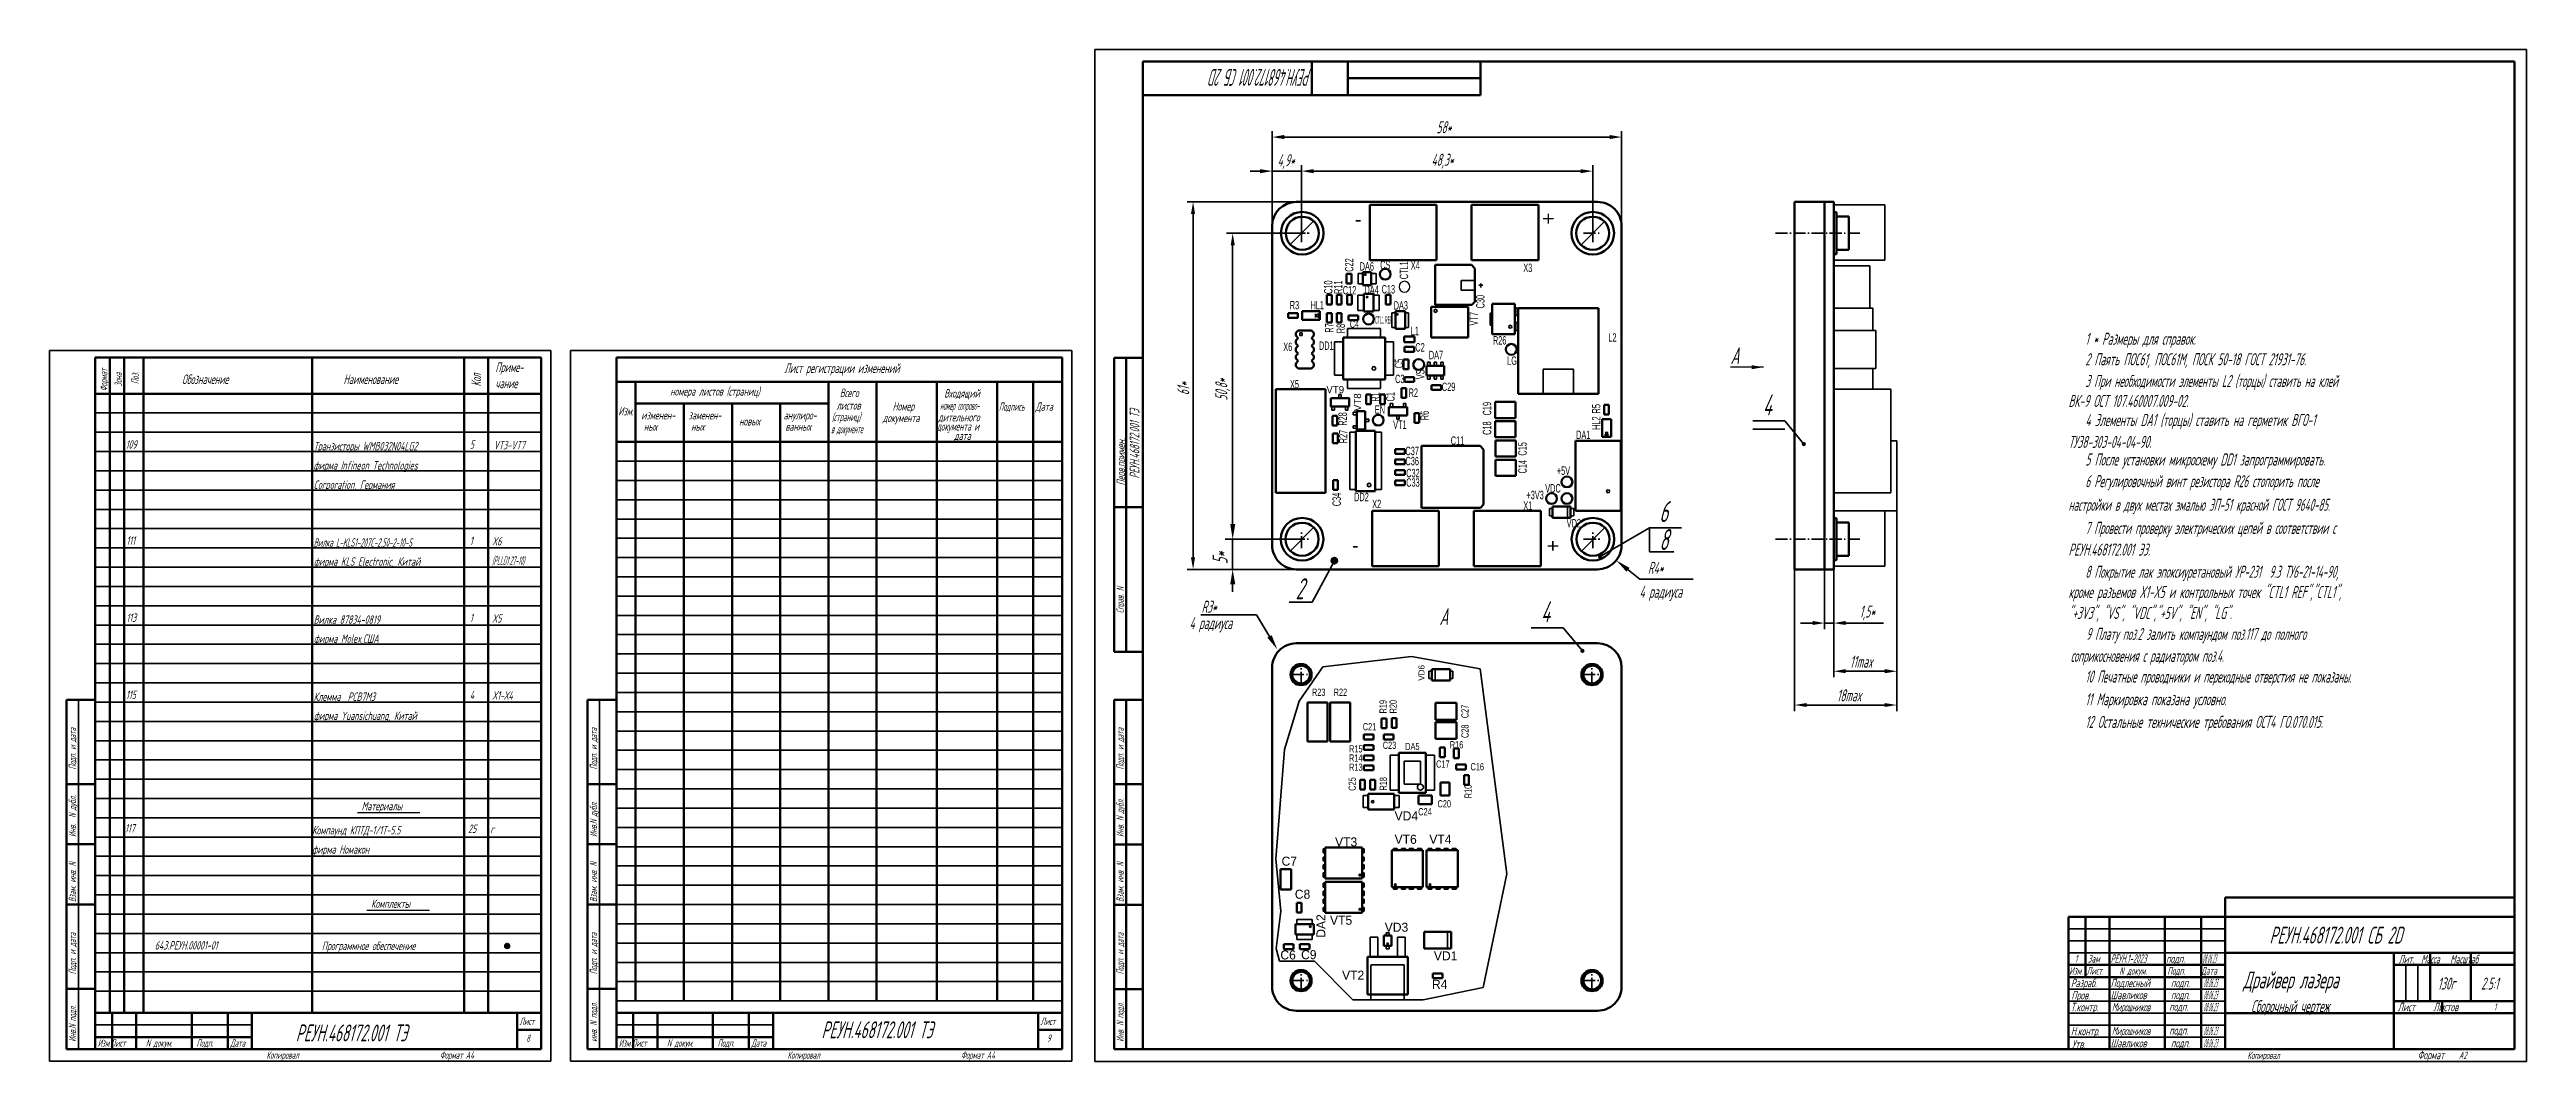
# Model space of a CAD drawing. Extents: x 23089 to 26449, y -1278 to -524.
# Drawn here: x 25229 to 26257, y -944 to -524 of the extents above; entities that cross this region are included whole.
import ezdxf

# ---------------------------------------------------------------- set-up
doc = ezdxf.new("R2010")
doc.units = 0
doc.header["$MEASUREMENT"] = 0
doc.linetypes.add('CNTR_ECKD_1', pattern=[7.5, 5, -1, 0.5, -1])
doc.linetypes.add('DASHED2', pattern=[0.375, 0.25, -0.125])
doc.layers.get('0').update_dxf_attribs({"linetype": 'CONTINUOUS', "lineweight": 50})
for name, color, linetype, lineweight in [('CENTER', 2, 'CNTR_ECKD_1', 35), ('CONTUR', 7, 'CONTINUOUS', 50), ('DIM', 1, 'CONTINUOUS', 35)]:
    doc.layers.add(name, color=color, linetype=linetype, lineweight=lineweight)
doc.layers.add('TEXT', color=1, linetype='CONTINUOUS')
doc.layers.add('TopOverlay', color=2, linetype='CONTINUOUS')
doc.styles.add('ECKD', font='ec5cdwin.shx', dxfattribs={"oblique": 15})
doc.styles.add('GOST', font='GOST.shx', dxfattribs={"width": 0.7, "oblique": 15})
doc.styles.get("Standard").update_dxf_attribs({"font": 'ec5cdwin.shx'})
doc.dimstyles.new('05', dxfattribs={"dimtxt": 5, "dimasz": 5, "dimexe": 2.5, "dimexo": 0, "dimgap": 1.5, "dimtad": 1, "dimtoh": 1, "dimlfac": 0.5, "dimtxsty": 'ECKD', "dimcen": -3, "dimdle": 1.25, "dimclrd": 256, "dimclre": 256, "dimclrt": 256, "dimaunit": 1, "dimadec": 0, "dimazin": 0, "dimtfac": 0.45, "dimtmove": 0, "dimatfit": 2, "dimfxl": 1, "dimtvp": 0.9, "dimtolj": 1, "dimtzin": 12, "dimarcsym": 1})

msp = doc.modelspace()

# ---------------------------------------------------------------- texts
at = {"style": 'GOST', "oblique": 15, "width": 0.7}
for s, height, p in [('А', 7, (25926.7, -654.1)), ('4', 8.75, (25940, -675.4)), ('6', 8.75, (25897.1, -719.7)), ('8', 8.75, (25897.1, -731.3)), ('2', 8.75, (25746.2, -751.7)), ('А', 7, (25805.9, -762.4)), ('4', 8.75, (25848, -761.3))]:
    msp.add_text(s, height=height, dxfattribs=at).set_placement(p)
at = {"layer": 'DIM'}
for s, height, p in [('-', 6.25, (25770.8, -597)), ('-', 6.25, (25769.6, -732.4)), ('VD4', 3.75, (25787.3, -843.5)), ('VT3', 3.75, (25762.6, -854.3)), ('VT6', 3.75, (25787.3, -853.2)), ('VT4', 3.75, (25801.7, -853.2)), ('C7', 3.75, (25740.4, -862.3)), ('C8', 3.75, (25745.9, -876)), ('VT5', 3.75, (25760.5, -886.8)), ('VD3', 3.75, (25783.2, -889.7)), ('C6', 3.75, (25739.9, -901.2)), ('C9', 3.75, (25748.5, -901.1)), ('VD1', 3.75, (25803.6, -901.6)), ('VT2', 3.75, (25765.5, -909.6))]:
    msp.add_text(s, height=height, dxfattribs=at).set_placement(p)
for s, height, p in [('+', 6.25, (25854.1, -596.2)), ('+', 6.25, (25856, -732)), ('VD6', 2.5, (25799.7, -785.5)), ('DA2', 3.75, (25758.6, -892.2))]:
    msp.add_text(s, height=height, rotation=90, dxfattribs=at).set_placement(p)
for s, height, width, p in [('C22', 3.5, 0.6, (25770.2, -615.8)), ('CTL1', 3.5, 0.6, (25792.9, -618.9)), ('C10', 3.5, 0.6, (25761.5, -625)), ('R11', 3.5, 0.6, (25765.6, -625)), ('C30', 3.5, 0.6, (25824.6, -631)), ('VT7', 3.5, 0.6, (25821.9, -638.1)), ('R7', 3.5, 0.6, (25761.9, -641.1)), ('R8', 3.5, 0.6, (25766.7, -641.3)), ('C5', 3.5, 0.6, (25790.8, -655.8)), ('VS', 3.5, 0.6, (25799.7, -660.4)), ('R1', 3.5, 0.6, (25781.1, -669.7)), ('C1', 3.5, 0.6, (25787.3, -669.6)), ('R28', 3.5, 0.6, (25767.5, -679.7)), ('R6', 3.5, 0.6, (25801.5, -677.4)), ('C19', 3.5, 0.6, (25827.4, -675.4)), ('HL2', 3.5, 0.6, (25872.7, -681.4)), ('R5', 3.5, 0.6, (25872.7, -674.6)), ('R27', 3.5, 0.6, (25767.7, -687)), ('C18', 3.5, 0.6, (25827.4, -683.5)), ('C15', 3.5, 0.6, (25842.1, -692.1)), ('C14', 3.5, 0.6, (25842.1, -699.5)), ('C34', 3.5, 0.6, (25765, -713.1)), ('R19', 3, 0.7, (25784, -799.1)), ('R20', 3, 0.7, (25788.2, -799.1)), ('C27', 3, 0.7, (25818, -801.1)), ('C28', 3, 0.7, (25818, -809.3)), ('C25', 3, 0.7, (25771.2, -831.2)), ('R18', 3, 0.7, (25784.1, -831.1)), ('R10', 3, 0.7, (25819.3, -834.3))]:
    msp.add_text(s, height=height, rotation=90, dxfattribs=dict(at, width=width)).set_placement(p)
for s, height, width, p in [('DA6', 3.5, 0.6, (25772.8, -615.3)), ('CS', 3.5, 0.6, (25781.3, -614.7)), ('X4', 3.5, 0.6, (25794, -614.9)), ('X3', 3.5, 0.6, (25840.7, -615.9)), ('C12', 3.5, 0.6, (25765.8, -625.2)), ('DA4', 3.5, 0.6, (25774.8, -625)), ('C13', 3.5, 0.6, (25781.9, -624.8)), ('R3', 3.5, 0.6, (25743.8, -631.4)), ('HL1', 3.5, 0.6, (25752.4, -631.4)), ('C4', 3, 0.6, (25768.7, -639)), ('CTL1 REF', 3, 0.3, (25779.2, -637.3)), ('DA3', 3.5, 0.6, (25786.9, -631.5)), ('X6', 3.5, 0.6, (25741.1, -648.7)), ('DD1', 3.5, 0.6, (25755.9, -648.2)), ('L1', 3.5, 0.6, (25794, -642.1)), ('C2', 3.5, 0.6, (25795.9, -648.9)), ('R26', 3.5, 0.6, (25828.1, -646)), ('L2', 3.5, 0.6, (25876, -644.8)), ('DA7', 3.5, 0.6, (25801.5, -652.1)), ('LG', 3.5, 0.6, (25834, -654.4)), ('X5', 3.5, 0.6, (25743.9, -664.2)), ('C3', 3.5, 0.6, (25787.5, -662)), ('R2', 3.5, 0.6, (25793.1, -667.7)), ('C29', 3.5, 0.6, (25806.9, -665.3)), ('EN', 3.5, 0.6, (25779.1, -674.7)), ('VT1', 3.5, 0.6, (25786.7, -681)), ('C37', 3.5, 0.6, (25791.8, -691.9)), ('C11', 3.5, 0.6, (25810.6, -687.6)), ('DA1', 3.5, 0.6, (25862.6, -685.2)), ('C36', 3.5, 0.6, (25791.8, -696.1)), ('C32', 3.5, 0.6, (25792.1, -701.1)), ('+5V', 3.5, 0.6, (25854.6, -700.1)), ('DD2', 3.5, 0.6, (25770.5, -711)), ('C33', 3.5, 0.6, (25792.1, -705)), ('+3V3', 3.5, 0.6, (25842, -710.2)), ('VDC', 3.5, 0.6, (25849.8, -707.4)), ('X2', 3.5, 0.6, (25778, -713.9)), ('X1', 3.5, 0.6, (25840.7, -714.6)), ('VD2', 3.5, 0.6, (25858.7, -721.9)), ('R23', 3, 0.7, (25753, -791.8)), ('R22', 3, 0.7, (25762, -791.8)), ('C21', 3, 0.7, (25774.1, -806.1)), ('C23', 3, 0.7, (25782.4, -813.8)), ('DA5', 3, 0.7, (25791.7, -814.3)), ('R16', 3, 0.7, (25810.2, -813.6)), ('R13', 3, 0.7, (25768.4, -822.9)), ('R15', 3, 0.7, (25768.4, -815.3)), ('R14', 3, 0.7, (25768.4, -819.1)), ('C17', 3, 0.7, (25804.5, -821.6)), ('C16', 3, 0.7, (25818.8, -822.7)), ('C24', 3, 0.7, (25797.1, -841.4)), ('C20', 3, 0.7, (25805.1, -838.1))]:
    msp.add_text(s, height=height, dxfattribs=dict(at, width=width)).set_placement(p)
at = {"layer": 'DIM', "style": 'GOST', "oblique": 15}
for s, height, width, p in [('Лист регистрации изменений', 4, 0.7, (25534.1, -657.8)), ('номера листов (страниц)', 3.5, 0.7, (25486.7, -667.2)), ('Всего', 3.5, 0.7, (25557.1, -667.8)), ('Входящий', 3.5, 0.7, (25600.4, -668)), ('Изм.', 3.5, 0.7, (25465.2, -675.4)), ('изменен-', 3.5, 0.7, (25474.7, -677.1)), ('заменен-', 3.5, 0.7, (25494.3, -677.1)), ('новых', 3.5, 0.7, (25515.3, -679.6)), ('анулиро-', 3.5, 0.7, (25533.8, -677.1)), ('(страниц)', 3.5, 0.6, (25553.8, -677.8)), ('листов', 3.5, 0.7, (25555.7, -673)), ('документа', 3.5, 0.7, (25574.9, -678.2)), ('Номер', 3.5, 0.7, (25579, -673.4)), ('дительного', 3.5, 0.7, (25597.9, -677.9)), ('номер сопрово-', 3.5, 0.5, (25598.7, -673.1)), ('Подпись', 3.5, 0.6, (25623.1, -673.5)), ('Дата', 3.5, 0.7, (25638.3, -673.5)), ('ных', 3.5, 0.7, (25475.8, -681.8)), ('ных', 3.5, 0.7, (25495.4, -681.8)), ('ванных', 3.5, 0.7, (25534.5, -681.8)), ('в документе', 3.5, 0.5, (25553.5, -682.8)), ('документа и', 3.5, 0.65, (25597.3, -681.7)), ('дата', 3.5, 0.7, (25604.5, -685.6)), ('R4*', 5, 0.7, (25892.4, -741.2))]:
    msp.add_text(s, height=height, dxfattribs=dict(at, width=width)).set_placement(p)
at = {"layer": 'DIM', "style": 'GOST', "oblique": 15, "width": 0.7}
for s, p in [('Подп. и дата', (25240.2, -822.4)), ('Инв.  N дубл.', (25240.2, -850.4)), ('Взам. инв. N', (25240.2, -877.4)), ('Подп. и дата', (25240.2, -907.4)), ('Инв.N подл.', (25240.2, -935.4))]:
    msp.add_text(s, height=3, rotation=90, dxfattribs=at).set_placement(p)
at = {"layer": 'TEXT', "style": 'GOST', "oblique": 15}
for s, height, rotation, width, p in [('РЕУН.468172.001 СБ 2D', 7, 180, 0.53, (25752.9, -531.6)), ('Формат', 3, 90, 0.7, (25253.2, -665.4)), ('Зона', 3, 90, 0.7, (25259.2, -663.4)), ('Поз.', 3, 90, 0.7, (25266.2, -662.4)), ('Кол', 4, 90, 0.7, (25408.2, -663.4)), ('61*', 5, 90, 0.7, (25702.1, -667)), ('50,8*', 5, 90, 0.7, (25717.9, -669.2)), ('РЕУН.468172.001 ТЭ', 4, 90, 0.7, (25681.4, -701.6)), ('Перв.примен.', 3.5, 90, 0.7, (25675.5, -704.5)), ('5*', 6.25, 90, 0.7, (25718, -737.1)), ('Справ. N', 3, 90, 0.7, (25674.9, -757.5)), ('Подп. и дата', 3, 90, 0.7, (25456.4, -822.4)), ('Подп. и дата', 3, 90, 0.7, (25674.9, -822.4)), ('Инв.N дубл.', 3, 90, 0.7, (25456.4, -850.4)), ('Инв. N дубл.', 3, 90, 0.7, (25674.9, -850.4)), ('Взам. инв. N', 3, 90, 0.7, (25456.4, -877.4)), ('Взам. инв. N', 3, 90, 0.7, (25674.9, -877.4)), ('Подп. и дата', 3, 90, 0.7, (25456.4, -907.4)), ('Подп. и дата', 3, 90, 0.7, (25674.9, -907.4)), ('инв. N подл.', 3, 90, 0.7, (25456.4, -935.4)), ('Инв. N подл.', 3, 90, 0.7, (25674.9, -935.4))]:
    msp.add_text(s, height=height, rotation=rotation, dxfattribs=dict(at, width=width)).set_placement(p)
for s, height, width, p in [('58*', 5, 0.7, (25804.7, -558.3)), ('4,9*', 5, 0.7, (25738.7, -572)), ('48,3*', 5, 0.7, (25802.6, -571.8)), ('1 * Размеры для справок.', 5, 0.7, (26073.9, -646.1)), ('Приме-', 4, 0.7, (25414.2, -657.4)), ('2 Паять ПОС61, ПОС61М, ПОСК 50-18 ГОСТ 21931-76.', 5, 0.7, (26073.9, -654.6)), ('Обозначение', 4, 0.7, (25284.2, -662.4)), ('Наименование', 4, 0.7, (25351.2, -662.4)), ('чание', 4, 0.7, (25414.2, -664.1)), ('ВК-9 ОСТ 107.460007.009-02.', 5, 0.7, (26066.9, -671.9)), ('3 При необходимости элементы L2 (торцы) ставить на клей', 5, 0.67, (26073.9, -663.6)), ('4 Элементы DA1 (торцы) ставить на герметик ВГО-1 ', 5, 0.7, (26073.9, -679.8)), ('109', 3.5, 0.7, (25260.8, -689.2)), ('Транзисторы WMB032N04LG2', 3.5, 0.7, (25338.8, -689.9)), ('5', 3.5, 0.7, (25403.6, -689.2)), ('VT3-VT7', 3.5, 0.7, (25413.4, -689.5)), ('ТУ38-303-04-04-90.', 5, 0.7, (26066.9, -688.9)), ('фирма Infineon Technologies', 3.5, 0.7, (25338.8, -697.9)), ('5 После установки микросхему DD1 запрограммировать.', 5, 0.7, (26073.9, -696.2)), ('Corporation, Германия', 3.5, 0.7, (25338.8, -705.9)), ('6 Регулировочный винт резистора R26 стопорить после ', 5, 0.67, (26073.9, -705.2)), ('настройки в двух местах эмалью ЭП-51 красной ГОСТ 9640-85.', 5, 0.67, (26066.9, -715)), ('111', 3.5, 0.7, (25261.1, -729.1)), ('Вилка L-KLS1-207C-2.50-2-10-S', 3.5, 0.6, (25338.8, -729.9)), ('1', 3.5, 0.7, (25403.6, -729.2)), ('X6', 3.5, 0.7, (25412.8, -729.4)), ('РЕУН.468172.001 Э3.', 5, 0.7, (26066.9, -733.6)), ('7 Провести проверку электрических цепей в соответствии с', 5, 0.67, (26073.9, -724.6)), ('фирма KLS Electronic, Китай', 3.5, 0.7, (25338.9, -737.8)), ('(PLLD1.27-10)', 3.5, 0.5, (25412.8, -737.4)), ('8 Покрытие лак эпоксиуретановый УР-231  9.3 ТУ6-21-14-90,', 5, 0.67, (26073.9, -742.8)), ('4 радиуса', 5, 0.7, (25888.9, -751.1)), ('кроме разъемов X1-X5 и контрольных точек "CTL1 REF","CTL1", ', 5, 0.7, (26066.9, -751.2)), ('113', 3.5, 0.7, (25261.1, -761.1)), ('Вилка 87834-0819', 3.5, 0.7, (25338.8, -761.9)), ('1', 3.5, 0.7, (25403.6, -761.2)), ('X5', 3.5, 0.7, (25412.8, -761.4)), ('4 радиуса', 5, 0.7, (25702.2, -764.1)), ('R3*', 5, 0.7, (25707.2, -757.3)), ('1,5*', 5, 0.7, (25980.2, -759.3)), ('"+3V3", "VS", "VDC","+5V", "EN", "LG".', 5, 0.7, (26066.9, -759.9)), ('фирма Molex,США', 3.5, 0.7, (25338.9, -769.8)), ('9 Плату поз.2 залить компаундом поз.117 до полного ', 5, 0.67, (26074.2, -768.6)), ('11max', 5, 0.7, (25976.2, -780.1)), ('соприкосновения с радиатором поз.4.', 5, 0.67, (26067.8, -777.7)), ('115', 3.5, 0.7, (25260.9, -793.1)), ('Клемма  PCB7M3', 3.5, 0.7, (25338.8, -793.9)), ('4', 3.5, 0.7, (25403.6, -793.2)), ('X1-Х4', 3.5, 0.7, (25412.8, -793.4)), ('18max', 5, 0.7, (25970.8, -794.1)), ('10 Печатные проводники и переходные отверстия не показаны.', 5, 0.67, (26073.9, -786.3)), ('11 Маркировка показана условно.', 5, 0.7, (26073.9, -795.7)), ('фирма Yuansichuang, Китай', 3.5, 0.7, (25338.9, -801.8)), ('12 Остальные технические требования ОСТ4 ГО.070.015.', 5, 0.7, (26073.9, -805.1)), ('Материалы', 3.5, 0.7, (25358.7, -839.3)), ('117', 3.5, 0.7, (25260.5, -848.5)), ('Компаунд КПТД-1/1Т-5.5', 3.5, 0.7, (25338.2, -849.3)), ('25', 3.5, 0.7, (25402.9, -848.7)), ('г', 3.5, 0.7, (25412.1, -848.9)), ('фирма Номакон', 3.5, 0.7, (25338.2, -857.3)), ('Комплекты', 3.5, 0.7, (25362.6, -879.8)), ('643.РЕУН.00001-01', 3.5, 0.7, (25272.9, -897.1)), ('Программное обеспечение', 3.5, 0.7, (25342.2, -897.3)), ('РЕУН.468172.001 СБ 2D', 7, 0.7, (26150.3, -894.6)), ('1', 3.2, 0.7, (26069.5, -902.5)), ('Зам', 3.2, 0.7, (26074.9, -902.5)), ('РЕУН.1-2023', 3.5, 0.6, (26084.4, -902.6)), ('N докум.', 3.13, 0.7, (26088, -907.5)), ('подп.', 3.5, 0.7, (26107.4, -902.6)), ('Подп.', 3.2, 0.7, (26107.9, -907.5)), ('Дата', 3.2, 0.7, (26121.9, -907.5)), ('08.06.23', 3.5, 0.35, (26122.4, -902.6)), ('Лит.  Масса   Масштаб', 3.5, 0.67, (26203.9, -902.8)), ('Изм.', 3.13, 0.7, (26067.2, -907.5)), ('Разраб.', 3.5, 0.7, (26067.9, -912.7)), ('Пров.', 3.5, 0.7, (26068.1, -917.8)), ('Лист', 3.13, 0.7, (26074.4, -907.5)), ('Подлесный', 3.5, 0.7, (26084.4, -912.7)), ('Шавликов', 3.5, 0.7, (26084.4, -917.7)), ('подп.', 3.5, 0.7, (26109.4, -912.7)), ('08.06.23', 3.5, 0.35, (26122.9, -912.7)), ('08.06.23', 3.5, 0.35, (26122.9, -917.7)), ('Драйвер лазера', 7, 0.7, (26139.4, -913.2)), ('130г', 5, 0.7, (26220.1, -913.7)), ('2.5:1', 5, 0.7, (26238.1, -913.7)), ('Т.контр.', 3.5, 0.7, (26067.8, -922.7)), ('Мирошников', 3.5, 0.6, (26084.9, -922.7)), ('подп.', 3.5, 0.7, (26108.7, -922.5)), ('подп.', 3.5, 0.7, (26109.4, -917.7)), ('08.06.23', 3.5, 0.35, (26122.9, -922.7)), ('Сборочный чертеж', 5, 0.7, (26142.7, -923.1)), ('Лист     Листов', 3.5, 0.7, (26203.5, -922.7)), ('1', 3, 0.7, (26243.4, -922.4)), ('Изм.Лист', 3, 0.7, (25249.2, -937.4)), ('N докум.', 3, 0.7, (25269.2, -937.4)), ('Подп.', 3, 0.7, (25290.2, -937.4)), ('Дата', 3, 0.7, (25304.2, -937.4)), ('РЕУН.468172.001 ТЭ', 7, 0.7, (25331.4, -935.2)), ('Лист', 3, 0.7, (25424.2, -928.4)), ('8', 3, 0.7, (25427, -935.4)), ('Изм.Лист', 3, 0.7, (25465.4, -937.4)), ('N докум.', 3, 0.7, (25485.4, -937.4)), ('Подп.', 3, 0.7, (25506.4, -937.4)), ('Дата', 3, 0.7, (25520.4, -937.4)), ('РЕУН.468172.001 ТЭ', 7, 0.7, (25549.5, -933.9)), ('Лист', 3, 0.7, (25640.4, -928.4)), ('9', 3, 0.7, (25643.1, -935.4)), ('Н.контр.', 3.5, 0.7, (26067.9, -932.7)), ('Утв.', 3.5, 0.7, (26068.3, -938.1)), ('Шавликов', 3.5, 0.7, (26084.4, -937.7)), ('Мирошников', 3.5, 0.6, (26084.9, -932.6)), ('подп.', 3.5, 0.7, (26108.7, -932.4)), ('08.06.23', 3.5, 0.35, (26122.9, -932.6)), ('08.06.23', 3.5, 0.35, (26122.9, -937.7)), ('Копировал', 3, 0.7, (25319.2, -942.4)), ('Формат A4', 3, 0.7, (25391.2, -942.4)), ('Копировал', 3, 0.7, (25535.4, -942.4)), ('Формат A4', 3, 0.7, (25607.4, -942.4)), ('подп.', 3.5, 0.7, (26109.4, -937.7)), ('Копировал', 3, 0.7, (26141.1, -942.5)), ('Формат', 3.5, 0.7, (26211.8, -942.6)), ('A2', 3, 0.7, (26228.9, -942.5))]:
    msp.add_text(s, height=height, dxfattribs=dict(at, width=width)).set_placement(p)
at = {"layer": 'TEXT'}
msp.add_text('R4', height=3.75, dxfattribs=at).set_placement((25802.8, -913.4))
at = {"layer": 'TopOverlay'}
msp.add_text('VT9', height=3, dxfattribs=at).set_placement((25759, -666.2))
msp.add_text('VT8', height=3, rotation=90, dxfattribs=at).set_placement((25773.4, -673.6))

# ---------------------------------------------------------------- hatches: boundary and pattern name
at = {"layer": 'DIM'}
for points in [[(25956.6, -687.3, 1), (25957.7, -687.3, 1)], [(25763.7, -735.7, 1), (25761, -735.7, 1)], [(25872.1, -734, 1), (25873.2, -734, 1)], [(25864.6, -773.1, 1), (25865.7, -773.1, 1)]]:
    msp.add_hatch(color=256, dxfattribs=at).paths.add_polyline_path(points)
h = msp.add_hatch(color=256, dxfattribs=at)
h.dxf.hatch_style = 1
h.paths.add_polyline_path([(25420.2, -895.6, 1), (25418.1, -895.6, 1)])

# ---------------------------------------------------------------- linework, layer by layer
for p, q in [((25767.9, -528.5), (25767.9, -542.5)), ((25822.9, -528.5), (25822.9, -542.5)), ((25767.9, -535.5), (25822.9, -535.5)), ((25746.5, -586.8), (25871.5, -586.8)), ((25777, -588), (25804.7, -588)), ((25777, -588), (25777, -611)), ((25804.7, -588), (25804.7, -611)), ((25819.2, -588), (25847, -588)), ((25819.2, -588), (25819.2, -611)), ((25847, -588), (25847, -611)), ((25965.7, -586.8), (25953.2, -586.8)), ((25953.2, -586.8), (25953.2, -739.3)), ((25965.7, -586.8), (25969.5, -586.8)), ((25965.7, -739.3), (25965.7, -586.8)), ((25969.5, -586.8), (25969.5, -739.3)), ((25969.5, -591), (25970.7, -591)), ((25970.7, -591), (25970.7, -608.5)), ((25975.7, -592.9), (25970.7, -592.9)), ((25975.7, -599.8), (25975.7, -592.9)), ((25736.5, -729.3), (25736.5, -596.8)), ((25881.5, -729.3), (25881.5, -596.8)), ((25975.7, -599.8), (25975.7, -606.7)), ((25774.1, -621.4), (25774.1, -616)), ((25774.1, -616), (25777.6, -616)), ((25777, -611), (25804.7, -611)), ((25777.6, -621.4), (25777.6, -616)), ((25804.1, -629.5), (25804.1, -612.9)), ((25804.1, -612.9), (25819.2, -612.9)), ((25819.2, -611), (25847, -611)), ((25819.2, -612.9), (25820.6, -614.4)), ((25820.6, -628.3), (25820.6, -614.4)), ((25970.7, -608.5), (25969.5, -608.5)), ((25975.7, -606.7), (25970.7, -606.7)), ((25759.2, -625.4), (25761.2, -625.4)), ((25759.2, -629.4), (25759.2, -625.4)), ((25761.2, -629.4), (25761.2, -625.4)), ((25763.3, -625.4), (25765.3, -625.4)), ((25763.3, -629.4), (25763.3, -625.4)), ((25765.3, -629.4), (25765.3, -625.4)), ((25767.4, -620.7), (25767.4, -616.7)), ((25767.4, -616.7), (25769.4, -616.7)), ((25767.4, -620.7), (25769.4, -620.7)), ((25767.6, -629.4), (25767.6, -625.4)), ((25767.6, -625.4), (25769.6, -625.4)), ((25769.4, -620.7), (25769.4, -616.7)), ((25769.6, -629.4), (25769.6, -625.4)), ((25774.1, -621.4), (25777.6, -621.4)), ((25774.5, -625), (25778.5, -625)), ((25774.5, -632.3), (25774.5, -625)), ((25778.5, -632.3), (25778.5, -625)), ((25783.6, -629.4), (25783.6, -625.4)), ((25783.6, -625.4), (25785.6, -625.4)), ((25785.6, -629.4), (25785.6, -625.4)), ((25743.2, -634.9), (25743.2, -632.9)), ((25743.2, -632.9), (25747.2, -632.9)), ((25743.2, -634.9), (25747.2, -634.9)), ((25747.2, -634.9), (25747.2, -632.9)), ((25749, -632.2), (25756.3, -632.2)), ((25749, -635.8), (25749, -632.2)), ((25749, -635.8), (25756.3, -635.8)), ((25756.3, -635.8), (25756.3, -632.2)), ((25759.2, -629.4), (25761.2, -629.4)), ((25759.2, -632.9), (25761.2, -632.9)), ((25759.2, -636.9), (25759.2, -632.9)), ((25759.2, -636.9), (25761.2, -636.9)), ((25761.2, -636.9), (25761.2, -632.9)), ((25763.3, -629.4), (25765.3, -629.4)), ((25763.3, -632.9), (25765.3, -632.9)), ((25763.3, -636.9), (25763.3, -632.9)), ((25763.3, -636.9), (25765.3, -636.9)), ((25765.3, -636.9), (25765.3, -632.9)), ((25767.6, -629.4), (25769.6, -629.4)), ((25768.2, -633.9), (25772.2, -633.9)), ((25768.2, -635.9), (25768.2, -633.9)), ((25768.2, -635.9), (25772.2, -635.9)), ((25772.2, -635.9), (25772.2, -633.9)), ((25774.5, -632.3), (25778.5, -632.3)), ((25783.6, -629.4), (25785.6, -629.4)), ((25787.7, -639.5), (25787.7, -632.2)), ((25787.7, -632.2), (25791.7, -632.2)), ((25791.7, -639.5), (25791.7, -632.2)), ((25802.5, -630.3), (25817.8, -630.3)), ((25802.5, -643.1), (25802.5, -630.3)), ((25804.1, -629.5), (25819.4, -629.5)), ((25817.8, -643.1), (25817.8, -630.3)), ((25819.4, -629.5), (25820.6, -628.3)), ((25827.8, -629.1), (25837.2, -629.1)), ((25827.8, -641.7), (25827.8, -629.1)), ((25837.2, -641.7), (25837.2, -629.1)), ((25838.6, -630.9), (25871.9, -630.9)), ((25838.6, -666.4), (25838.6, -630.9)), ((25871.9, -666.4), (25871.9, -630.9)), ((25746.3, -641.1), (25747.3, -640.1)), ((25746.3, -642.3), (25746.3, -641.1)), ((25746.3, -642.3), (25747.3, -643.3)), ((25746.3, -644.3), (25747.3, -643.3)), ((25746.3, -645.5), (25746.3, -644.3)), ((25746.3, -645.5), (25747.3, -646.5)), ((25746.3, -647.5), (25747.3, -646.5)), ((25747.3, -640.1), (25752.8, -640.1)), ((25752.8, -640.1), (25753.8, -641.1)), ((25752.8, -643.3), (25753.8, -642.3)), ((25752.8, -643.3), (25753.8, -644.3)), ((25752.8, -646.5), (25753.8, -645.5)), ((25752.8, -646.5), (25753.8, -647.5)), ((25753.8, -642.3), (25753.8, -641.1)), ((25753.8, -645.5), (25753.8, -644.3)), ((25765.9, -643), (25783.4, -643)), ((25765.9, -660.5), (25765.9, -643)), ((25783.4, -660.5), (25783.4, -643)), ((25787.7, -639.5), (25791.7, -639.5)), ((25791.2, -642.6), (25795.6, -642.6)), ((25791.2, -645), (25791.2, -642.6)), ((25791.2, -645), (25795.6, -645)), ((25791.4, -647), (25795.4, -647)), ((25791.4, -649), (25791.4, -647)), ((25795.4, -649), (25795.4, -647)), ((25795.6, -645), (25795.6, -642.6)), ((25802.5, -643.1), (25817.8, -643.1)), ((25827.8, -641.7), (25837.2, -641.7)), ((25746.3, -648.7), (25746.3, -647.5)), ((25746.3, -648.7), (25747.3, -649.7)), ((25746.3, -650.7), (25747.3, -649.7)), ((25746.3, -651.8), (25746.3, -650.7)), ((25746.3, -651.8), (25747.3, -652.8)), ((25746.3, -653.8), (25747.3, -652.8)), ((25746.3, -655), (25746.3, -653.8)), ((25746.3, -655), (25747.3, -656)), ((25747.3, -656), (25752.8, -656)), ((25752.8, -649.7), (25753.8, -648.7)), ((25752.8, -649.7), (25753.8, -650.7)), ((25752.8, -652.8), (25753.8, -651.8)), ((25752.8, -652.8), (25753.8, -653.8)), ((25752.8, -656), (25753.8, -655)), ((25753.8, -648.7), (25753.8, -647.5)), ((25753.8, -651.8), (25753.8, -650.7)), ((25753.8, -655), (25753.8, -653.8)), ((25791, -656.2), (25791, -652.2)), ((25791, -652.2), (25793, -652.2)), ((25791, -656.2), (25793, -656.2)), ((25791.4, -649), (25795.4, -649)), ((25793, -656.2), (25793, -652.2)), ((25800.6, -658.8), (25800.6, -654.8)), ((25800.6, -654.8), (25807.9, -654.8)), ((25807.9, -658.8), (25807.9, -654.8)), ((25758.6, -664.5), (25738, -664.5)), ((25738, -664.5), (25738, -707.6)), ((25758.6, -707.6), (25758.6, -664.5)), ((25765.9, -660.5), (25783.4, -660.5)), ((25775.5, -666.7), (25777.5, -666.7)), ((25775.5, -670.7), (25775.5, -666.7)), ((25777.5, -670.7), (25777.5, -666.7)), ((25781.3, -670.7), (25781.3, -666.7)), ((25781.3, -666.7), (25783.3, -666.7)), ((25783.3, -670.7), (25783.3, -666.7)), ((25790.1, -668.1), (25790.1, -664.1)), ((25790.1, -664.1), (25792.1, -664.1)), ((25791.4, -659.5), (25795.4, -659.5)), ((25791.4, -661.5), (25791.4, -659.5)), ((25791.4, -661.5), (25795.4, -661.5)), ((25792.1, -668.1), (25792.1, -664.1)), ((25795.4, -661.5), (25795.4, -659.5)), ((25800.6, -658.8), (25807.9, -658.8)), ((25802.6, -664.8), (25802.6, -662.8)), ((25802.6, -662.8), (25806.6, -662.8)), ((25802.6, -664.8), (25806.6, -664.8)), ((25806.6, -664.8), (25806.6, -662.8)), ((25838.6, -666.4), (25871.9, -666.4)), ((25761.5, -679.6), (25761.5, -675.6)), ((25761.5, -675.6), (25763.5, -675.6)), ((25763.5, -679.6), (25763.5, -675.6)), ((25775.5, -670.7), (25777.5, -670.7)), ((25781.3, -670.7), (25783.3, -670.7)), ((25790.1, -668.1), (25792.1, -668.1)), ((25795.5, -678.5), (25795.5, -674.5)), ((25795.5, -674.5), (25797.5, -674.5)), ((25797.5, -678.5), (25797.5, -674.5)), ((25829, -669.7), (25837.5, -669.7)), ((25829, -676.5), (25829, -669.7)), ((25829, -676.5), (25837.5, -676.5)), ((25829, -677.8), (25837.5, -677.8)), ((25829, -684.5), (25829, -677.8)), ((25837.5, -676.5), (25837.5, -669.7)), ((25837.5, -684.5), (25837.5, -677.8)), ((25873.4, -684.3), (25873.4, -677)), ((25873.4, -677), (25877.1, -677)), ((25874.2, -671), (25876.2, -671)), ((25874.2, -675), (25874.2, -671)), ((25874.2, -675), (25876.2, -675)), ((25876.2, -675), (25876.2, -671)), ((25877.1, -684.3), (25877.1, -677)), ((25761.5, -679.6), (25763.5, -679.6)), ((25761.7, -686.9), (25761.7, -682.9)), ((25761.7, -682.9), (25763.7, -682.9)), ((25761.7, -686.9), (25763.7, -686.9)), ((25763.7, -686.9), (25763.7, -682.9)), ((25771.2, -681.8), (25779.2, -681.8)), ((25771.2, -706.8), (25771.2, -681.8)), ((25779.2, -706.8), (25779.2, -681.8)), ((25795.5, -678.5), (25797.5, -678.5)), ((25798.5, -713.8), (25798.5, -688)), ((25798.5, -688), (25822.8, -688)), ((25822.8, -688), (25824.2, -689.5)), ((25829, -684.5), (25837.5, -684.5)), ((25829.1, -685.8), (25837.6, -685.8)), ((25829.1, -692.5), (25829.1, -685.8)), ((25837.6, -692.5), (25837.6, -685.8)), ((25862.4, -686), (25881.2, -686)), ((25862.4, -715), (25862.4, -686)), ((25873.4, -684.3), (25877.1, -684.3)), ((25881.2, -715), (25881.2, -686)), ((25787.5, -691.4), (25787.5, -689.4)), ((25787.5, -689.4), (25791.5, -689.4)), ((25787.5, -691.4), (25791.5, -691.4)), ((25787.6, -695.7), (25787.6, -693.7)), ((25787.6, -693.7), (25791.6, -693.7)), ((25787.6, -695.7), (25791.6, -695.7)), ((25787.6, -700.1), (25787.6, -698.1)), ((25787.6, -698.1), (25791.6, -698.1)), ((25791.5, -691.4), (25791.5, -689.4)), ((25791.6, -695.7), (25791.6, -693.7)), ((25791.6, -700.1), (25791.6, -698.1)), ((25824.2, -712.4), (25824.2, -689.5)), ((25829.1, -692.5), (25837.6, -692.5)), ((25829.1, -693.8), (25837.6, -693.8)), ((25829.1, -700.5), (25829.1, -693.8)), ((25837.6, -700.5), (25837.6, -693.8)), ((25738, -707.6), (25758.6, -707.6)), ((25761.8, -706.3), (25761.8, -702.3)), ((25761.8, -702.3), (25763.8, -702.3)), ((25761.8, -706.3), (25763.8, -706.3)), ((25763.8, -706.3), (25763.8, -702.3)), ((25771.2, -706.8), (25779.2, -706.8)), ((25787.6, -700.1), (25791.6, -700.1)), ((25787.6, -702.4), (25791.6, -702.4)), ((25787.6, -704.4), (25787.6, -702.4)), ((25787.6, -704.4), (25791.6, -704.4)), ((25791.6, -704.4), (25791.6, -702.4)), ((25829.1, -700.5), (25837.6, -700.5)), ((25778, -715), (25805.7, -715)), ((25778, -738), (25778, -715)), ((25798.5, -713.8), (25822.9, -713.8)), ((25805.7, -738), (25805.7, -715)), ((25820.2, -715), (25848, -715)), ((25820.2, -738), (25820.2, -715)), ((25822.9, -713.8), (25824.2, -712.4)), ((25848, -738), (25848, -715)), ((25852.8, -713.2), (25860.3, -713.2)), ((25852.8, -714), (25852.8, -713.2)), ((25852.8, -717.1), (25852.8, -714)), ((25852.8, -717.9), (25852.8, -717.1)), ((25852.8, -717.9), (25860.3, -717.9)), ((25860.3, -714), (25860.3, -713.2)), ((25860.3, -717.1), (25860.3, -713.9)), ((25860.3, -717.9), (25860.3, -717.1)), ((25862.4, -715), (25881.2, -715)), ((25970.7, -718), (25969.5, -718)), ((25970.7, -718), (25970.7, -735.5)), ((25975.7, -719.9), (25970.7, -719.9)), ((25975.7, -726.8), (25975.7, -719.9)), ((25975.7, -726.8), (25975.7, -733.7)), ((25746.5, -739.3), (25871.5, -739.3)), ((25778, -738), (25805.7, -738)), ((25820.2, -738), (25848, -738)), ((25953.2, -739.3), (25965.7, -739.3)), ((25953.2, -739.3), (25958.2, -739.3)), ((25969.5, -739.3), (25965.7, -739.3)), ((25970.7, -735.5), (25969.5, -735.5)), ((25975.7, -733.7), (25970.7, -733.7)), ((25871.5, -770), (25746.5, -770)), ((25736.5, -912.5), (25736.5, -780)), ((25802.8, -781.5), (25802.8, -780.7)), ((25810.3, -780.7), (25802.8, -780.7)), ((25810.3, -781.5), (25810.3, -780.7)), ((25881.5, -912.5), (25881.5, -780)), ((25802.8, -784.7), (25802.8, -781.5)), ((25802.8, -785.4), (25802.8, -784.6)), ((25810.3, -785.4), (25802.8, -785.4)), ((25810.3, -784.6), (25810.3, -781.5)), ((25810.3, -785.4), (25810.3, -784.6)), ((25751.2, -810.8), (25751.2, -794.5)), ((25759.5, -794.5), (25751.2, -794.5)), ((25759.5, -810.8), (25759.5, -794.5)), ((25760.6, -810.8), (25760.6, -794.5)), ((25768.8, -794.5), (25760.6, -794.5)), ((25768.8, -810.8), (25768.8, -794.5)), ((25781.9, -805.2), (25781.9, -801.2)), ((25783.9, -801.2), (25781.9, -801.2)), ((25783.9, -805.2), (25783.9, -801.2)), ((25786.1, -805.1), (25786.1, -801.1)), ((25788.1, -801.1), (25786.1, -801.1)), ((25788.1, -805.1), (25788.1, -801.1)), ((25813, -794.7), (25804.3, -794.7)), ((25804.3, -801.7), (25804.3, -794.7)), ((25813, -801.7), (25813, -794.7)), ((25759.5, -810.8), (25751.2, -810.8)), ((25768.8, -810.8), (25760.6, -810.8)), ((25778.5, -807.9), (25774.5, -807.9)), ((25774.5, -809.9), (25774.5, -807.9)), ((25778.5, -809.9), (25774.5, -809.9)), ((25778.5, -809.9), (25778.5, -807.9)), ((25783.9, -805.2), (25781.9, -805.2)), ((25786.9, -807.9), (25782.9, -807.9)), ((25782.9, -809.9), (25782.9, -807.9)), ((25786.9, -809.9), (25782.9, -809.9)), ((25788.1, -805.1), (25786.1, -805.1)), ((25786.9, -809.9), (25786.9, -807.9)), ((25813, -801.7), (25804.3, -801.7)), ((25813, -802.7), (25804.3, -802.7)), ((25804.3, -809.7), (25804.3, -802.7)), ((25813, -809.7), (25804.3, -809.7)), ((25813, -809.7), (25813, -802.7)), ((25774.5, -814.2), (25774.5, -812.2)), ((25778.5, -812.2), (25774.5, -812.2)), ((25778.5, -814.2), (25774.5, -814.2)), ((25774.5, -818.5), (25774.5, -816.5)), ((25778.5, -816.5), (25774.5, -816.5)), ((25778.5, -818.5), (25774.5, -818.5)), ((25774.5, -822.7), (25774.5, -820.7)), ((25778.5, -820.7), (25774.5, -820.7)), ((25778.5, -814.2), (25778.5, -812.2)), ((25778.5, -818.5), (25778.5, -816.5)), ((25778.5, -822.7), (25778.5, -820.7)), ((25800.3, -815.5), (25789, -815.5)), ((25789, -832), (25789, -815.5)), ((25800.3, -832), (25800.3, -815.5)), ((25808.1, -813.3), (25806.1, -813.3)), ((25806.1, -817.3), (25806.1, -813.3)), ((25808.1, -817.3), (25806.1, -817.3)), ((25808.1, -817.3), (25808.1, -813.3)), ((25811.9, -817.7), (25811.9, -813.7)), ((25813.9, -813.7), (25811.9, -813.7)), ((25813.9, -817.7), (25811.9, -817.7)), ((25816.9, -820.3), (25812.9, -820.3)), ((25812.9, -822.3), (25812.9, -820.3)), ((25813.9, -817.7), (25813.9, -813.7)), ((25816.9, -822.3), (25816.9, -820.3)), ((25773, -830.6), (25773, -826.6)), ((25775, -826.6), (25773, -826.6)), ((25775, -830.6), (25773, -830.6)), ((25778.5, -822.7), (25774.5, -822.7)), ((25775, -830.6), (25775, -826.6)), ((25776.3, -838.9), (25776.3, -832.4)), ((25776.3, -832.4), (25787.1, -832.4)), ((25779.2, -826.6), (25777.2, -826.6)), ((25777.2, -830.6), (25777.2, -826.6)), ((25779.2, -830.6), (25777.2, -830.6)), ((25779.2, -830.6), (25779.2, -826.6)), ((25787.1, -838.9), (25787.1, -832.4)), ((25800.3, -832), (25789, -832)), ((25810.1, -827.7), (25806.4, -827.7)), ((25806.4, -833.2), (25806.4, -827.7)), ((25810.1, -833.2), (25810.1, -827.7)), ((25816.9, -822.3), (25812.9, -822.3)), ((25816.1, -828.7), (25816.1, -824.7)), ((25818.1, -824.7), (25816.1, -824.7)), ((25818.1, -828.7), (25816.1, -828.7)), ((25818.1, -828.7), (25818.1, -824.7)), ((25776.3, -838.9), (25787.1, -838.9)), ((25797.2, -836.8), (25797.2, -833.2)), ((25802.7, -833.2), (25797.2, -833.2)), ((25802.7, -836.8), (25797.2, -836.8)), ((25802.7, -836.8), (25802.7, -833.2)), ((25810.1, -833.2), (25806.4, -833.2)), ((25758.5, -867.6), (25758.5, -854.7)), ((25773.9, -854.7), (25758.5, -854.7)), ((25773.9, -867.6), (25773.9, -854.7)), ((25786.2, -855.9), (25799, -855.9)), ((25786.2, -871.2), (25786.2, -855.9)), ((25799, -871.2), (25799, -855.9)), ((25800.6, -855.9), (25813.5, -855.9)), ((25800.6, -871.2), (25800.6, -855.9)), ((25813.5, -871.2), (25813.5, -855.9)), ((25744.4, -863.7), (25739.9, -863.7)), ((25739.9, -872.2), (25739.9, -863.7)), ((25744.4, -872.2), (25739.9, -872.2)), ((25744.4, -872.2), (25744.4, -863.7)), ((25773.9, -867.6), (25758.5, -867.6)), ((25758.5, -881.8), (25758.5, -869)), ((25773.9, -869), (25758.5, -869)), ((25773.9, -881.8), (25773.9, -869)), ((25786.2, -871.2), (25799, -871.2)), ((25800.6, -871.2), (25813.5, -871.2)), ((25746.7, -881.7), (25746.7, -877.7)), ((25748.7, -877.7), (25746.7, -877.7)), ((25748.7, -881.7), (25746.7, -881.7)), ((25748.7, -881.7), (25748.7, -877.7)), ((25773.9, -881.8), (25758.5, -881.8)), ((26131.9, -875.5), (26251.9, -875.5)), ((26131.9, -883.5), (26131.9, -875.5)), ((25753.8, -886.6), (25746.2, -886.6)), ((25746.2, -890.9), (25746.2, -886.6)), ((25753.8, -890.9), (25746.2, -890.9)), ((25753.8, -890.9), (25753.8, -886.6)), ((25786, -891.3), (25782.8, -891.3)), ((25782.8, -895.6), (25782.8, -891.3)), ((25786, -895.6), (25786, -891.3)), ((25799.6, -896.6), (25799.6, -889.7)), ((25810.8, -889.7), (25799.6, -889.7)), ((25810.8, -889.7), (25799.6, -889.7)), ((25810.8, -896.6), (25810.8, -889.7)), ((25741.4, -896.9), (25741.4, -894.9)), ((25745.4, -894.9), (25741.4, -894.9)), ((25745.4, -896.9), (25741.4, -896.9)), ((25745.4, -896.9), (25745.4, -894.9)), ((25748, -896.9), (25748, -894.9)), ((25752, -894.9), (25748, -894.9)), ((25752, -896.9), (25748, -896.9)), ((25752, -896.9), (25752, -894.9)), ((25792.8, -900.1), (25776, -900.1)), ((25776, -915.7), (25776, -900.1)), ((25792.8, -900.1), (25776, -900.1)), ((25776, -915.7), (25776, -900.1)), ((25786, -895.6), (25782.8, -895.6)), ((25792.8, -915.7), (25792.8, -900.1)), ((25792.8, -915.7), (25792.8, -900.1)), ((25810.8, -896.6), (25799.6, -896.6)), ((25810.8, -896.7), (25799.6, -896.7)), ((25803.2, -909), (25803.2, -907)), ((25807.2, -907), (25803.2, -907)), ((25807.2, -909), (25803.2, -909)), ((25807.2, -909), (25807.2, -907)), ((25871.5, -922.5), (25746.5, -922.5)), ((25792.8, -915.7), (25776, -915.7))]:
    msp.add_line(p, q)
for points in [[(25760.8, -668.2), (25768.4, -668.2), (25768.4, -671.7), (25760.8, -671.7)], [(25775.1, -673.6), (25775.1, -681.2), (25771.6, -681.2), (25771.6, -673.6)], [(25792.5, -675.5), (25784.9, -675.5), (25784.9, -672), (25792.5, -672)]]:
    msp.add_lwpolyline(points, close=True)
for centre, radius in [((25749, -599.8), 8.85), ((25749, -599.8), 6.88), ((25869.5, -599.8), 8.85), ((25869.5, -599.8), 6.88), ((25748.9, -726.8), 8.85), ((25869.6, -726.8), 8.85), ((25748.9, -726.8), 6.88), ((25869.6, -726.8), 6.88), ((25748.5, -783), 4.38), ((25748.5, -783), 3.75), ((25869.2, -783), 4.38), ((25869.3, -783), 3.75), ((25748.5, -910), 4.38), ((25748.5, -910), 3.75), ((25869.2, -910), 4.38), ((25869.3, -910), 3.75)]:
    msp.add_circle(centre, radius)
for centre, radius, start, end in [((25746.5, -596.8), 10, 90.0013, 179.9989), ((25871.5, -596.8), 10, 0, 90.0006), ((25783.4, -616.8), 2.25, 0, 180), ((25783.4, -616.8), 2.25, 180, 0), ((25776.5, -635.4), 2.25, 90, 270), ((25776.5, -635.4), 2.25, 270, 90), ((25835.7, -648), 2.25, 0, 180), ((25797.3, -654.3), 2.25, 0, 180), ((25797.3, -654.3), 2.25, 180, 0), ((25835.7, -648), 2.25, 180, 0), ((25780.5, -677.4), 2.25, 90, 270), ((25780.5, -677.4), 2.25, 270, 90), ((25852.4, -709.9), 2.25, 0, 180), ((25858.8, -703), 2.25, 90, 270), ((25858.8, -709.9), 2.25, 90, 270), ((25858.8, -709.9), 2.25, 90, 270), ((25858.8, -703), 2.25, 270, 90), ((25858.8, -709.9), 2.25, 270, 90), ((25852.4, -709.9), 2.25, 180, 0), ((25746.5, -729.3), 10, 180, 270.0004), ((25871.5, -729.3), 10, 269.9991, 360), ((25746.5, -780), 10, 89.9994, 180), ((25871.5, -780), 10, 0.0011, 89.9987), ((25746.5, -912.5), 10, 180, 270.0009), ((25871.5, -912.5), 10, 269.9996, 0)]:
    msp.add_arc(centre, radius, start, end)
at = {"layer": 'CENTER'}
for p, q in [((25748.7, -603.5), (25748.7, -596)), ((25869.5, -603.5), (25869.5, -596)), ((25869.5, -603.5), (25869.5, -596)), ((25745, -599.8), (25752.5, -599.8)), ((25745.3, -599.8), (25752.8, -599.8)), ((25865.7, -599.8), (25873.2, -599.8)), ((25865.7, -599.8), (25873.2, -599.8)), ((25980.3, -599.8), (25944.7, -599.8)), ((25745, -726.8), (25752.5, -726.8)), ((25745.1, -726.8), (25752.6, -726.8)), ((25748.7, -730.5), (25748.7, -723)), ((25865.7, -726.8), (25873.2, -726.8)), ((25865.9, -726.8), (25873.4, -726.8)), ((25869.6, -730.5), (25869.6, -723)), ((25980.3, -726.8), (25944.7, -726.8)), ((25748.5, -786.8), (25748.5, -779.3)), ((25869.2, -786.8), (25869.2, -779.3)), ((25744.7, -783), (25752.2, -783)), ((25865.5, -783), (25873, -783)), ((25744.7, -910), (25752.2, -910)), ((25748.5, -913.8), (25748.5, -906.3)), ((25865.5, -910), (25873, -910)), ((25869.2, -913.8), (25869.2, -906.3))]:
    msp.add_line(p, q, dxfattribs=at)
at = {"layer": 'CONTUR'}
for p, q in [((26251.9, -528.5), (25682.9, -528.5)), ((25682.9, -528.5), (25682.9, -938.5)), ((25752.9, -542.5), (25752.9, -528.5)), ((25752.9, -542.5), (25752.9, -528.5)), ((25752.9, -542.5), (25752.9, -528.5)), ((26251.9, -938.5), (26251.9, -528.5)), ((25682.9, -542.5), (25752.9, -542.5)), ((25682.9, -542.5), (25752.9, -542.5)), ((25682.9, -542.5), (25822.9, -542.5)), ((25248.2, -938.4), (25248.2, -651.4)), ((25248.2, -651.4), (25433.2, -651.4)), ((25254.2, -651.4), (25254.2, -923.4)), ((25260.2, -651.4), (25260.2, -923.4)), ((25268.2, -651.4), (25268.2, -923.4)), ((25338.2, -651.4), (25338.2, -923.4)), ((25401.2, -651.4), (25401.2, -923.4)), ((25411.2, -651.4), (25411.2, -923.4)), ((25433.2, -651.4), (25433.2, -938.4)), ((25464.4, -651.4), (25649.4, -651.4)), ((25464.4, -938.4), (25464.4, -651.4)), ((25649.4, -651.4), (25649.4, -938.4)), ((25670.9, -773.5), (25670.9, -651.5)), ((25670.9, -651.5), (25682.9, -651.5)), ((25675.9, -773.5), (25675.9, -651.5)), ((25248.2, -666.4), (25433.2, -666.4)), ((25464.4, -661.4), (25649.4, -661.4)), ((25472.4, -918.4), (25472.4, -661.4)), ((25552.4, -918.4), (25552.4, -661.4)), ((25572.4, -918.4), (25572.4, -661.4)), ((25597.4, -918.4), (25597.4, -661.4)), ((25622.4, -918.4), (25622.4, -661.4)), ((25637.4, -918.4), (25637.4, -661.4)), ((25472.4, -670.4), (25552.4, -670.4)), ((25492.4, -918.4), (25492.4, -670.4)), ((25512.4, -918.4), (25512.4, -670.4)), ((25532.4, -918.4), (25532.4, -670.4)), ((25464.4, -686.4), (25649.4, -686.4)), ((25670.9, -713.5), (25682.9, -713.5)), ((25682.9, -773.5), (25670.9, -773.5)), ((25236.2, -828.4), (25236.2, -793.4)), ((25236.2, -793.4), (25248.2, -793.4)), ((25452.4, -828.4), (25452.4, -793.4)), ((25452.4, -793.4), (25464.4, -793.4)), ((25670.9, -938.5), (25670.9, -793.5)), ((25670.9, -793.5), (25682.9, -793.5)), ((25675.9, -938.5), (25675.9, -793.5)), ((25236.2, -828.4), (25248.2, -828.4)), ((25248.2, -828.4), (25236.2, -828.4)), ((25236.2, -853.4), (25236.2, -828.4)), ((25452.4, -853.4), (25452.4, -828.4)), ((25452.4, -828.4), (25464.4, -828.4)), ((25464.4, -828.4), (25452.4, -828.4)), ((25670.9, -828.5), (25682.9, -828.5)), ((25236.2, -878.4), (25236.2, -853.4)), ((25236.2, -853.4), (25248.2, -853.4)), ((25248.2, -853.4), (25236.2, -853.4)), ((25452.4, -878.4), (25452.4, -853.4)), ((25452.4, -853.4), (25464.4, -853.4)), ((25464.4, -853.4), (25452.4, -853.4)), ((25670.9, -853.5), (25682.9, -853.5)), ((25236.2, -913.4), (25236.2, -878.4)), ((25236.2, -878.4), (25248.2, -878.4)), ((25248.2, -878.4), (25236.2, -878.4)), ((25452.4, -913.4), (25452.4, -878.4)), ((25452.4, -878.4), (25464.4, -878.4)), ((25464.4, -878.4), (25452.4, -878.4)), ((25670.9, -878.5), (25682.9, -878.5)), ((26066.9, -883.5), (26251.9, -883.5)), ((26066.9, -938.5), (26066.9, -883.5)), ((26073.9, -883.5), (26073.9, -908.5)), ((26083.9, -883.5), (26083.9, -938.5)), ((26106.9, -883.5), (26106.9, -938.5)), ((26121.9, -883.5), (26121.9, -938.5)), ((26131.9, -883.5), (26131.9, -938.5)), ((26066.9, -903.5), (26131.9, -903.5)), ((26131.9, -898.5), (26251.9, -898.5)), ((26201.9, -898.5), (26201.9, -938.5)), ((26201.9, -903.5), (26251.9, -903.5)), ((26216.9, -898.5), (26216.9, -918.5)), ((26233.9, -898.5), (26233.9, -918.5)), ((25236.2, -938.4), (25236.2, -913.4)), ((25236.2, -913.4), (25248.2, -913.4)), ((25248.2, -913.4), (25236.2, -913.4)), ((25452.4, -938.4), (25452.4, -913.4)), ((25452.4, -913.4), (25464.4, -913.4)), ((25464.4, -913.4), (25452.4, -913.4)), ((25670.9, -913.5), (25682.9, -913.5)), ((26066.9, -908.5), (26131.9, -908.5)), ((25248.2, -923.4), (25433.2, -923.4)), ((25255.2, -923.4), (25255.2, -938.4)), ((25265.2, -923.4), (25265.2, -938.4)), ((25288.2, -923.4), (25288.2, -938.4)), ((25303.2, -923.4), (25303.2, -938.4)), ((25313.2, -923.4), (25313.2, -938.4)), ((25423.2, -923.4), (25423.2, -938.4)), ((25464.4, -923.4), (25649.4, -923.4)), ((25471.4, -923.4), (25471.4, -938.4)), ((25481.4, -923.4), (25481.4, -938.4)), ((25504.4, -923.4), (25504.4, -938.4)), ((25519.4, -923.4), (25519.4, -938.4)), ((25529.4, -923.4), (25529.4, -938.4)), ((25639.4, -923.4), (25639.4, -938.4)), ((26131.9, -923.5), (26251.9, -923.5)), ((26201.9, -918.5), (26251.9, -918.5)), ((26221.9, -918.5), (26221.9, -923.5)), ((25248.2, -933.4), (25313.2, -933.4)), ((25423.2, -930.4), (25433.2, -930.4)), ((25464.4, -933.4), (25529.4, -933.4)), ((25639.4, -930.4), (25649.4, -930.4)), ((25248.2, -938.4), (25236.2, -938.4)), ((25433.2, -938.4), (25248.2, -938.4)), ((25464.4, -938.4), (25452.4, -938.4)), ((25649.4, -938.4), (25464.4, -938.4)), ((25682.9, -938.5), (25670.9, -938.5)), ((25682.9, -938.5), (26251.9, -938.5))]:
    msp.add_line(p, q, dxfattribs=at)
at = {"layer": 'DIM'}
for p, q in [((26256.9, -523.5), (25662.9, -523.5)), ((25662.9, -523.5), (25662.9, -943.5)), ((26256.9, -943.5), (26256.9, -523.5)), ((25736.5, -596.8), (25736.5, -557.4)), ((25741.5, -559.9), (25876.5, -559.9)), ((25881.5, -596.8), (25881.5, -557.4)), ((25731.5, -574), (25727.4, -574)), ((25736.5, -596.8), (25736.5, -571.5)), ((25748.7, -574), (25736.5, -574)), ((25748.7, -599.8), (25748.7, -571.5)), ((25748.7, -599.8), (25748.7, -571.5)), ((25753.7, -574), (25758.7, -574)), ((25753.7, -574), (25864.5, -574)), ((25869.5, -599.8), (25869.5, -571.5)), ((25746.5, -586.8), (25701.2, -586.8)), ((25703.7, -734.3), (25703.7, -591.8)), ((25744, -604.5), (25753.7, -594.8)), ((25864.6, -604.7), (25874.4, -594.9)), ((25969.5, -588), (25990.7, -588)), ((25990.7, -588), (25990.7, -611)), ((25748.7, -599.8), (25717.6, -599.8)), ((25720.1, -721.8), (25720.1, -604.8)), ((25774.1, -616.5), (25772.2, -616.5)), ((25772.2, -616.5), (25772.2, -620.8)), ((25777.6, -616.5), (25779.6, -616.5)), ((25779.6, -616.5), (25779.6, -620.8)), ((25990.7, -611), (25969.5, -611)), ((25969.5, -613.3), (25984.5, -613.3)), ((25969.5, -613.3), (25984.5, -613.3)), ((25984.5, -613.3), (25984.5, -630.9)), ((25772.1, -631.8), (25772.1, -625.5)), ((25774.5, -625.5), (25772.1, -625.5)), ((25772.2, -620.8), (25774.1, -620.8)), ((25779.6, -620.8), (25777.6, -620.8)), ((25778.5, -625.5), (25780.9, -625.5)), ((25780.9, -631.8), (25780.9, -625.5)), ((25820.6, -619.4), (25814.9, -619.4)), ((25814.9, -619.4), (25814.9, -623.4)), ((25814.9, -623.4), (25820.6, -623.4)), ((25823.9, -621.4), (25822.2, -621.4)), ((25823.1, -622.3), (25823.1, -620.6)), ((25754.5, -634.7), (25754.5, -633.3)), ((25754.5, -634), (25755.8, -633.3)), ((25754.5, -634), (25755.8, -634.8)), ((25755.8, -634.8), (25755.8, -633.3)), ((25774.5, -631.8), (25772.1, -631.8)), ((25778.5, -631.8), (25780.9, -631.8)), ((25786.2, -638.9), (25786.2, -632.8)), ((25787.7, -632.8), (25786.2, -632.8)), ((25791.7, -632.8), (25793.1, -632.8)), ((25793.1, -638.9), (25793.1, -632.8)), ((25827.8, -632.9), (25826.9, -632.9)), ((25826.9, -632.9), (25826.9, -637.9)), ((25837.2, -630.7), (25838.1, -630.7)), ((25838.1, -633.9), (25837.2, -633.9)), ((25837.2, -636.9), (25838.1, -636.9)), ((25838.1, -630.7), (25838.1, -633.9)), ((25838.1, -636.9), (25838.1, -640.2)), ((25969.5, -630.9), (25985.7, -630.9)), ((25969.5, -630.9), (25985.7, -630.9)), ((25985.7, -630.9), (25985.7, -640.1)), ((25748, -642.2), (25748, -641.2)), ((25748, -641.2), (25749, -641.2)), ((25748, -642.2), (25749, -642.2)), ((25749, -642.2), (25749, -641.2)), ((25762.3, -658.7), (25762.3, -644.9)), ((25762.3, -644.9), (25765.9, -644.9)), ((25767.7, -643), (25767.7, -639.3)), ((25767.7, -639.3), (25781.5, -639.3)), ((25781.5, -639.3), (25781.5, -643)), ((25786.9, -644.9), (25783.4, -644.9)), ((25787.7, -638.9), (25786.2, -638.9)), ((25786.9, -658.7), (25786.9, -644.9)), ((25791.7, -638.9), (25793.1, -638.9)), ((25826.9, -637.9), (25827.8, -637.9)), ((25838.1, -640.2), (25837.2, -640.2)), ((25987, -640.1), (25969.5, -640.1)), ((25987, -656), (25987, -640.1)), ((25229.2, -648.4), (25437.2, -648.4)), ((25229.2, -648.4), (25229.2, -943.4)), ((25437.2, -648.4), (25437.2, -943.4)), ((25445.4, -648.4), (25653.4, -648.4)), ((25445.4, -648.4), (25445.4, -943.4)), ((25653.4, -648.4), (25653.4, -943.4)), ((25801.5, -653.3), (25801, -653.3)), ((25801, -653.3), (25801, -654.8)), ((25801.5, -653.3), (25802, -653.3)), ((25802, -653.3), (25802, -654.8)), ((25804.2, -653.3), (25803.7, -653.3)), ((25803.7, -653.3), (25803.7, -654.8)), ((25804.2, -653.3), (25804.7, -653.3)), ((25804.7, -653.3), (25804.7, -654.8)), ((25807, -653.3), (25806.5, -653.3)), ((25806.5, -653.3), (25806.5, -654.8)), ((25807, -653.3), (25807.5, -653.3)), ((25807.5, -653.3), (25807.5, -654.8)), ((25849, -666.4), (25849, -656.2)), ((25849, -656.2), (25861.5, -656.2)), ((25861.5, -656.2), (25861.5, -666.4)), ((25969.5, -656), (25987, -656)), ((25985.7, -656), (25985.7, -664.5)), ((25765.9, -658.7), (25762.3, -658.7)), ((25764.6, -666.7), (25764.1, -666.7)), ((25764.1, -666.7), (25764.1, -668.2)), ((25764.6, -666.7), (25765.1, -666.7)), ((25765.1, -666.7), (25765.1, -668.2)), ((25767.7, -660.5), (25767.7, -664.3)), ((25767.7, -664.3), (25781.5, -664.3)), ((25781.5, -664.3), (25781.5, -660.5)), ((25783.4, -658.7), (25786.9, -658.7)), ((25801, -660.3), (25801, -658.8)), ((25801.5, -660.3), (25801, -660.3)), ((25801.5, -660.3), (25802, -660.3)), ((25802, -660.3), (25802, -658.8)), ((25803.7, -660.3), (25803.7, -658.8)), ((25804.2, -660.3), (25803.7, -660.3)), ((25804.2, -660.3), (25804.7, -660.3)), ((25804.7, -660.3), (25804.7, -658.8)), ((25806.5, -660.3), (25806.5, -658.8)), ((25807, -660.3), (25806.5, -660.3)), ((25807, -660.3), (25807.5, -660.3)), ((25807.5, -660.3), (25807.5, -658.8)), ((25993.2, -664.5), (25969.5, -664.5)), ((25993.2, -707.6), (25993.2, -664.5)), ((25248.2, -674.4), (25433.2, -674.4)), ((25761.3, -673.2), (25761.3, -671.7)), ((25761.8, -673.2), (25761.3, -673.2)), ((25761.8, -673.2), (25762.3, -673.2)), ((25762.3, -673.2), (25762.3, -671.7)), ((25766.9, -673.2), (25766.9, -671.7)), ((25767.4, -673.2), (25766.9, -673.2)), ((25767.4, -673.2), (25767.9, -673.2)), ((25767.9, -673.2), (25767.9, -671.7)), ((25770.1, -674.6), (25770.1, -674.1)), ((25770.1, -674.1), (25771.6, -674.1)), ((25770.1, -674.6), (25770.1, -675.1)), ((25770.1, -675.1), (25771.6, -675.1)), ((25776.6, -676.9), (25775.1, -676.9)), ((25776.6, -677.9), (25775.1, -677.9)), ((25776.6, -677.4), (25776.6, -676.9)), ((25776.6, -677.4), (25776.6, -677.9)), ((25786, -670.5), (25785.5, -670.5)), ((25785.5, -670.5), (25785.5, -672)), ((25786, -670.5), (25786.5, -670.5)), ((25786.5, -670.5), (25786.5, -672)), ((25788.2, -677), (25788.2, -675.5)), ((25788.7, -677), (25788.2, -677)), ((25788.7, -677), (25789.2, -677)), ((25789.2, -677), (25789.2, -675.5)), ((25791.5, -670.5), (25791, -670.5)), ((25791, -670.5), (25791, -672)), ((25791.5, -670.5), (25792, -670.5)), ((25792, -670.5), (25792, -672)), ((25949.2, -677.7), (25935.9, -677.7)), ((25957.1, -687.3), (25949.2, -677.7)), ((25248.2, -682.4), (25433.2, -682.4)), ((25768.7, -682.4), (25768.7, -706.2)), ((25768.7, -682.4), (25771.2, -682.4)), ((25770.1, -680.2), (25770.1, -679.7)), ((25770.1, -679.7), (25771.6, -679.7)), ((25770.1, -680.2), (25770.1, -680.7)), ((25770.1, -680.7), (25771.6, -680.7)), ((25781.8, -682.4), (25779.2, -682.4)), ((25781.8, -682.4), (25781.8, -706.2)), ((25874.5, -683.8), (25875.3, -682.5)), ((25874.5, -683.8), (25875.9, -683.8)), ((25874.6, -682.5), (25875.9, -682.5)), ((25875.3, -682.5), (25875.9, -683.8)), ((25949.2, -681.1), (25935.9, -681.1)), ((25995.7, -686), (25993.2, -686)), ((25995.7, -715), (25995.7, -686)), ((25248.2, -690.4), (25433.2, -690.4)), ((25248.2, -698.4), (25433.2, -698.4)), ((25464.4, -694.4), (25649.4, -694.4)), ((25248.2, -706.4), (25433.2, -706.4)), ((25464.4, -702.4), (25649.4, -702.4)), ((25768.7, -706.2), (25771.2, -706.2)), ((25781.8, -706.2), (25779.2, -706.2)), ((25969.5, -707.6), (25969.5, -707.6)), ((25969.5, -707.6), (25993.2, -707.6)), ((25248.2, -714.4), (25433.2, -714.4)), ((25464.4, -710.4), (25649.4, -710.4)), ((25464.4, -718.4), (25649.4, -718.4)), ((25720.1, -720.5), (25720.1, -714.3)), ((25851.6, -717.1), (25851.6, -714)), ((25851.6, -714), (25852.8, -714)), ((25851.6, -717.1), (25852.8, -717.1)), ((25859.1, -717.9), (25859.1, -713.2)), ((25860.3, -714), (25861.6, -714)), ((25860.3, -717.1), (25861.6, -717.1)), ((25861.6, -717.1), (25861.6, -714)), ((25965.7, -717.5), (25965.7, -717.5)), ((25969.5, -712.4), (25969.5, -712.4)), ((25969.5, -715), (25995.7, -715)), ((25990.7, -738), (25990.7, -715)), ((25995.7, -715), (25995.7, -784.1)), ((25995.7, -715), (25995.7, -798.1)), ((25248.2, -722.4), (25433.2, -722.4)), ((25464.4, -726.4), (25649.4, -726.4)), ((25748.7, -726.8), (25717, -726.8)), ((25748.7, -726.8), (25717.6, -726.8)), ((25720.1, -739.3), (25720.1, -726.8)), ((25744, -731.7), (25753.7, -721.9)), ((25864.8, -731.7), (25874.5, -721.9)), ((25872.6, -734), (25893.1, -722)), ((25906.4, -722), (25893.1, -722)), ((25893.1, -722), (25893.1, -732)), ((25248.2, -730.4), (25433.2, -730.4)), ((25248.2, -738.4), (25433.2, -738.4)), ((25464.4, -734.4), (25649.4, -734.4)), ((25746.5, -739.3), (25701.2, -739.3)), ((25746.5, -739.3), (25717, -739.3)), ((25762.3, -735.7), (25753.1, -752.9)), ((25884.2, -739.5), (25889, -743.4)), ((25893.1, -732), (25903.1, -732)), ((25953.2, -732.4), (25953.2, -798.1)), ((25965.7, -739.3), (25965.7, -764.1)), ((25969.5, -738), (25990.7, -738)), ((25969.5, -739.3), (25969.5, -784.1)), ((25969.5, -739.3), (25969.5, -764.1)), ((25248.2, -746.4), (25433.2, -746.4)), ((25464.4, -742.4), (25649.4, -742.4)), ((25720.1, -745.5), (25720.1, -748.6)), ((25889, -743.4), (25911.2, -743.4)), ((25248.2, -754.4), (25433.2, -754.4)), ((25464.4, -750.4), (25649.4, -750.4)), ((25464.4, -758.4), (25649.4, -758.4)), ((25730, -758.2), (25706.9, -758.2)), ((25735.4, -767.1), (25730, -758.2)), ((25753.1, -752.9), (25743.6, -752.9)), ((25248.2, -762.4), (25433.2, -762.4)), ((25248.2, -770.4), (25433.2, -770.4)), ((25464.4, -766.4), (25649.4, -766.4)), ((25857.2, -763.5), (25844, -763.5)), ((25865.2, -773.1), (25857.2, -763.5)), ((25960.7, -761.6), (25955.7, -761.6)), ((25965.7, -761.6), (25969.5, -761.6)), ((25974.5, -761.6), (25990.1, -761.6)), ((25248.2, -778.4), (25433.2, -778.4)), ((25464.4, -774.4), (25649.4, -774.4)), ((25747.7, -794), (25757.5, -779.7)), ((25757.5, -779.7), (25794.3, -775.4)), ((25794.3, -775.4), (25822.8, -780.6)), ((25804.1, -785.4), (25804.1, -780.7)), ((25822.8, -780.6), (25833.9, -865.7)), ((25248.2, -786.4), (25433.2, -786.4)), ((25464.4, -782.4), (25649.4, -782.4)), ((25464.4, -790.4), (25649.4, -790.4)), ((25801.5, -784.6), (25801.5, -781.5)), ((25802.8, -781.5), (25801.5, -781.5)), ((25802.8, -784.6), (25801.5, -784.6)), ((25811.5, -781.5), (25810.3, -781.5)), ((25811.5, -784.6), (25810.3, -784.6)), ((25811.5, -784.6), (25811.5, -781.5)), ((25974.5, -781.6), (25990.7, -781.6)), ((25241.2, -793.4), (25241.2, -938.4)), ((25248.2, -794.4), (25433.2, -794.4)), ((25457.4, -793.4), (25457.4, -938.4)), ((25464.4, -798.4), (25649.4, -798.4)), ((25741.6, -814.1), (25747.7, -794)), ((25958.2, -795.6), (25990.7, -795.6)), ((25248.2, -802.4), (25433.2, -802.4)), ((25248.2, -810.4), (25433.2, -810.4)), ((25464.4, -806.4), (25649.4, -806.4)), ((25248.2, -818.4), (25433.2, -818.4)), ((25464.4, -814.4), (25649.4, -814.4)), ((25738, -859.4), (25741.6, -814.1)), ((25789, -816.4), (25785.5, -816.4)), ((25785.5, -816.4), (25785.5, -831)), ((25800.3, -816.4), (25803.9, -816.4)), ((25803.9, -816.4), (25803.9, -831)), ((25248.2, -826.4), (25433.2, -826.4)), ((25464.4, -822.4), (25649.4, -822.4)), ((25464.4, -830.4), (25649.4, -830.4)), ((25789, -831), (25785.5, -831)), ((25800.3, -831), (25803.9, -831)), ((25248.2, -834.4), (25433.2, -834.4)), ((25248.2, -842.4), (25433.2, -842.4)), ((25464.4, -838.4), (25649.4, -838.4)), ((25776.3, -833.2), (25774.2, -833.2)), ((25774.2, -833.2), (25774.2, -838.2)), ((25774.2, -838.2), (25776.3, -838.2)), ((25787.1, -833.2), (25789.2, -833.2)), ((25789.2, -838.2), (25787.1, -838.2)), ((25789.2, -833.2), (25789.2, -838.2)), ((25248.2, -850.4), (25433.2, -850.4)), ((25464.4, -846.4), (25649.4, -846.4)), ((25248.2, -858.4), (25433.2, -858.4)), ((25464.4, -854.4), (25649.4, -854.4)), ((25464.4, -862.4), (25649.4, -862.4)), ((25740.1, -881.1), (25738, -859.4)), ((25758.5, -855.3), (25757.7, -855.3)), ((25757.7, -855.3), (25757.7, -856.9)), ((25757.7, -856.9), (25758.5, -856.9)), ((25758.5, -858.7), (25757.7, -858.7)), ((25757.7, -858.7), (25757.7, -860.3)), ((25757.7, -860.3), (25758.5, -860.3)), ((25758.5, -862), (25757.7, -862)), ((25757.7, -862), (25757.7, -863.6)), ((25773.9, -855.3), (25774.7, -855.3)), ((25774.7, -856.9), (25773.9, -856.9)), ((25773.9, -858.7), (25774.7, -858.7)), ((25774.7, -860.3), (25773.9, -860.3)), ((25773.9, -862), (25774.7, -862)), ((25774.7, -855.3), (25774.7, -856.9)), ((25774.7, -858.7), (25774.7, -860.3)), ((25774.7, -862), (25774.7, -863.6)), ((25788.4, -855.1), (25786.8, -855.1)), ((25786.8, -855.1), (25786.8, -855.9)), ((25788.4, -855.9), (25788.4, -855.1)), ((25791.8, -855.1), (25790.1, -855.1)), ((25790.1, -855.1), (25790.1, -855.9)), ((25791.8, -855.9), (25791.8, -855.1)), ((25795.1, -855.1), (25793.4, -855.1)), ((25793.4, -855.1), (25793.4, -855.9)), ((25795.1, -855.9), (25795.1, -855.1)), ((25798.4, -855.1), (25796.8, -855.1)), ((25796.8, -855.1), (25796.8, -855.9)), ((25798.4, -855.9), (25798.4, -855.1)), ((25802.8, -855.1), (25801.2, -855.1)), ((25801.2, -855.1), (25801.2, -855.9)), ((25802.8, -855.9), (25802.8, -855.1)), ((25806.2, -855.1), (25804.6, -855.1)), ((25804.6, -855.1), (25804.6, -855.9)), ((25806.2, -855.9), (25806.2, -855.1)), ((25809.5, -855.1), (25807.9, -855.1)), ((25807.9, -855.1), (25807.9, -855.9)), ((25809.5, -855.9), (25809.5, -855.1)), ((25812.8, -855.1), (25811.2, -855.1)), ((25811.2, -855.1), (25811.2, -855.9)), ((25812.8, -855.9), (25812.8, -855.1)), ((25248.2, -866.4), (25433.2, -866.4)), ((25464.4, -870.4), (25649.4, -870.4)), ((25757.7, -863.6), (25758.5, -863.6)), ((25758.5, -865.3), (25757.7, -865.3)), ((25757.7, -865.3), (25757.7, -867)), ((25757.7, -867), (25758.5, -867)), ((25758.5, -869.6), (25757.7, -869.6)), ((25757.7, -869.6), (25757.7, -871.2)), ((25757.7, -871.2), (25758.5, -871.2)), ((25758.5, -872.9), (25757.7, -872.9)), ((25757.7, -872.9), (25757.7, -874.6)), ((25774.7, -863.6), (25773.9, -863.6)), ((25773.9, -865.3), (25774.7, -865.3)), ((25774.7, -867), (25773.9, -867)), ((25773.9, -869.6), (25774.7, -869.6)), ((25774.7, -871.2), (25773.9, -871.2)), ((25773.9, -872.9), (25774.7, -872.9)), ((25774.7, -865.3), (25774.7, -867)), ((25774.7, -869.6), (25774.7, -871.2)), ((25774.7, -872.9), (25774.7, -874.6)), ((25786.8, -872), (25786.8, -871.2)), ((25788.4, -872), (25786.8, -872)), ((25788.4, -871.2), (25788.4, -872)), ((25790.1, -872), (25790.1, -871.2)), ((25791.8, -872), (25790.1, -872)), ((25791.8, -871.2), (25791.8, -872)), ((25793.4, -872), (25793.4, -871.2)), ((25795.1, -872), (25793.4, -872)), ((25795.1, -871.2), (25795.1, -872)), ((25796.8, -872), (25796.8, -871.2)), ((25798.4, -872), (25796.8, -872)), ((25798.4, -871.2), (25798.4, -872)), ((25801.2, -872), (25801.2, -871.2)), ((25802.8, -872), (25801.2, -872)), ((25802.8, -871.2), (25802.8, -872)), ((25804.6, -872), (25804.6, -871.2)), ((25806.2, -872), (25804.6, -872)), ((25806.2, -871.2), (25806.2, -872)), ((25807.9, -872), (25807.9, -871.2)), ((25809.5, -872), (25807.9, -872)), ((25809.5, -871.2), (25809.5, -872)), ((25811.2, -872), (25811.2, -871.2)), ((25812.8, -872), (25811.2, -872)), ((25812.8, -871.2), (25812.8, -872)), ((25833.9, -865.7), (25824, -912.9)), ((25248.2, -874.4), (25433.2, -874.4)), ((25248.2, -882.4), (25433.2, -882.4)), ((25464.4, -878.4), (25649.4, -878.4)), ((25738.1, -896.7), (25740.1, -881.1)), ((25757.7, -874.6), (25758.5, -874.6)), ((25758.5, -876.2), (25757.7, -876.2)), ((25757.7, -876.2), (25757.7, -877.9)), ((25757.7, -877.9), (25758.5, -877.9)), ((25758.5, -879.6), (25757.7, -879.6)), ((25757.7, -879.6), (25757.7, -881.2)), ((25757.7, -881.2), (25758.5, -881.2)), ((25774.7, -874.6), (25773.9, -874.6)), ((25773.9, -876.2), (25774.7, -876.2)), ((25774.7, -877.9), (25773.9, -877.9)), ((25773.9, -879.6), (25774.7, -879.6)), ((25774.7, -881.2), (25773.9, -881.2)), ((25774.7, -876.2), (25774.7, -877.9)), ((25774.7, -879.6), (25774.7, -881.2)), ((25248.2, -890.4), (25433.2, -890.4)), ((25464.4, -886.4), (25649.4, -886.4)), ((25746.8, -886.6), (25746.8, -884.6)), ((25746.8, -884.6), (25753.1, -884.6)), ((25746.8, -890.9), (25746.8, -892.9)), ((25746.8, -892.9), (25753.1, -892.9)), ((25753.1, -884.6), (25753.1, -886.6)), ((25753.1, -892.9), (25753.1, -890.9)), ((25777.1, -892), (25777.1, -900.1)), ((25777.1, -892), (25780.3, -892)), ((25780.3, -892), (25780.3, -900.1)), ((25783.8, -891.3), (25783.8, -890.1)), ((25783.8, -890.1), (25785, -890.1)), ((25785, -890.1), (25785, -891.3)), ((25788.5, -892), (25788.5, -900.1)), ((25788.5, -892), (25791.7, -892)), ((25791.7, -892), (25791.7, -900.1)), ((25809.3, -889.7), (25809.3, -896.6)), ((26066.9, -888.5), (26131.9, -888.5)), ((26066.9, -893.5), (26131.9, -893.5)), ((25248.2, -898.4), (25433.2, -898.4)), ((25464.4, -894.4), (25649.4, -894.4)), ((25464.4, -902.4), (25649.4, -902.4)), ((25739.5, -901.9), (25738.1, -896.7)), ((25742, -901.9), (25739.5, -901.9)), ((25754, -901.9), (25742, -901.9)), ((25770, -917.9), (25754, -901.9)), ((25783.8, -895.6), (25783.8, -896.8)), ((25783.8, -896.8), (25785, -896.8)), ((25785, -896.8), (25785, -895.6)), ((26066.9, -898.5), (26131.9, -898.5)), ((26206.9, -918.5), (26206.9, -903.5)), ((26211.9, -918.5), (26211.9, -903.5)), ((25248.2, -906.4), (25433.2, -906.4)), ((25248.2, -914.4), (25433.2, -914.4)), ((25464.4, -910.4), (25649.4, -910.4)), ((25824, -912.9), (25799.2, -917.9)), ((26066.9, -913.5), (26131.9, -913.5)), ((25464.4, -918.4), (25649.4, -918.4)), ((25799.2, -917.9), (25770, -917.9)), ((26066.9, -918.5), (26131.9, -918.5)), ((26066.9, -923.5), (26131.9, -923.5)), ((25248.2, -928.4), (25313.2, -928.4)), ((25464.4, -928.4), (25529.4, -928.4)), ((26066.9, -928.5), (26131.9, -928.5)), ((26066.9, -933.5), (26131.9, -933.5)), ((25229.2, -943.4), (25437.2, -943.4)), ((25445.4, -943.4), (25653.4, -943.4)), ((25662.9, -943.5), (26256.9, -943.5))]:
    msp.add_line(p, q, dxfattribs=at)
at = {"layer": 'DIM', "linetype": 'DASHED2'}
for p, q in [((25791.2, -818.9), (25798.1, -818.9)), ((25791.2, -828.5), (25791.2, -818.9)), ((25798.1, -818.9), (25798.1, -828.5)), ((25798.1, -828.5), (25791.2, -828.5)), ((25777.5, -903.4), (25777.5, -917.9)), ((25791.3, -903.4), (25777.5, -903.4)), ((25791.3, -917.9), (25791.3, -903.4))]:
    msp.add_line(p, q, dxfattribs=at)
at = {"layer": 'DIM'}
for centre, radius in [((25804.3, -632), 0.625), ((25835.3, -638.6), 0.625), ((25957.1, -687.3), 0.544), ((25762.3, -735.7), 1.34), ((25872.6, -734), 0.544), ((25865.2, -773.1), 0.544), ((25778.2, -835.7), 0.438), ((25772.9, -866.2), 0.364), ((25787.6, -870.2), 0.364), ((25802, -870.2), 0.364), ((25772.9, -880.4), 0.364), ((25419.1, -895.6), 1.02), ((25784.4, -894.7), 0.312)]:
    msp.add_circle(centre, radius, dxfattribs=at)
for centre, radius, start, end in [((25775.2, -617), 0.313, 0, 180), ((25775.2, -617), 0.313, 180, 0), ((25775.9, -626.3), 0.313, 90, 270), ((25775.9, -626.3), 0.313, 270, 90), ((25788.4, -633.5), 0.313, 0, 180), ((25788.4, -633.5), 0.313, 180, 0), ((25778.7, -655.9), 0.75, 0, 180), ((25778.7, -655.9), 0.75, 180, 0), ((25776.7, -704.3), 0.75, 0, 180), ((25776.7, -704.3), 0.75, 180, 0), ((25875.9, -706.9), 0.625, 90, 270), ((25875.9, -706.9), 0.625, 270, 90), ((25748.5, -783), 3.5, 90, 0), ((25869.3, -783), 3.5, 90, 0), ((25798, -829.7), 1.25, 0, 180), ((25798, -829.7), 1.25, 180, 0), ((25752.3, -887.6), 0.313, 90, 270), ((25752.3, -887.6), 0.313, 270, 90), ((25748.5, -910), 3.5, 90, 0), ((25869.3, -910), 3.5, 90, 0)]:
    msp.add_arc(centre, radius, start, end, dxfattribs=at)
for points in [[(25741.5, -559), (25741.5, -560.7), (25736.5, -559.9)], [(25876.5, -559), (25876.5, -560.7), (25881.5, -559.9)], [(25731.5, -573.2), (25731.5, -574.9), (25736.5, -574)], [(25753.7, -573.2), (25753.7, -574.9), (25748.7, -574)], [(25753.7, -573.2), (25753.7, -574.9), (25748.7, -574)], [(25864.5, -573.2), (25864.5, -574.9), (25869.5, -574)], [(25702.8, -591.8), (25704.5, -591.8), (25703.7, -586.8)], [(25719.3, -604.8), (25721, -604.8), (25720.1, -599.8)], [(25719.1, -720.5), (25721.2, -720.5), (25720.1, -726.8)], [(25719.3, -721.8), (25721, -721.8), (25720.1, -726.8)], [(25702.8, -734.3), (25704.5, -734.3), (25703.7, -739.3)], [(25719.1, -745.5), (25721.2, -745.5), (25720.1, -739.3)], [(25884.8, -738.7), (25883.5, -740.3), (25879.3, -735.6)], [(25736.3, -766.6), (25734.5, -767.6), (25738.6, -772.5)], [(25960.7, -760.7), (25960.7, -762.4), (25965.7, -761.6)], [(25974.5, -760.7), (25974.5, -762.4), (25969.5, -761.6)], [(25974.5, -780.7), (25974.5, -782.4), (25969.5, -781.6)], [(25990.7, -780.7), (25990.7, -782.4), (25995.7, -781.6)], [(25958.2, -794.8), (25958.2, -796.4), (25953.2, -795.6)], [(25990.7, -794.8), (25990.7, -796.4), (25995.7, -795.6)]]:
    msp.add_solid(points, dxfattribs=at)
at = {"layer": 'TEXT'}
for p, q in [((25357, -840.2), (25382.9, -840.2)), ((25360.9, -880.8), (25386.8, -880.8))]:
    msp.add_line(p, q, dxfattribs=at)
at = {"layer": 'TopOverlay'}
for p, q in [((25820.6, -618.9), (25820.6, -614.4)), ((25827.8, -641.7), (25827.8, -638.9)), ((25827.8, -641.7), (25837.2, -641.7))]:
    msp.add_line(p, q, dxfattribs=at)
for start, end in [(0, 180), (180, 0)]:
    msp.add_arc((25791.4, -622), 2.25, start, end, dxfattribs=at)

msp.set_redraw_order([(e.dxf.handle, doc.entitydb.next_handle()) for e in msp.query("TEXT MTEXT ATTDEF DIMENSION ARC_DIMENSION")])  # texts and dimensions are drawn at this point

# ---------------------------------------------------------------- leaders
at = {"layer": 'DIM'}
msp.add_leader([(25940.4, -655.4), (25926.6, -655.4)], dimstyle='05', override={"dimgap": 1.5, "dimtad": 0}, dxfattribs=at)

doc.saveas('drawing.dxf')
